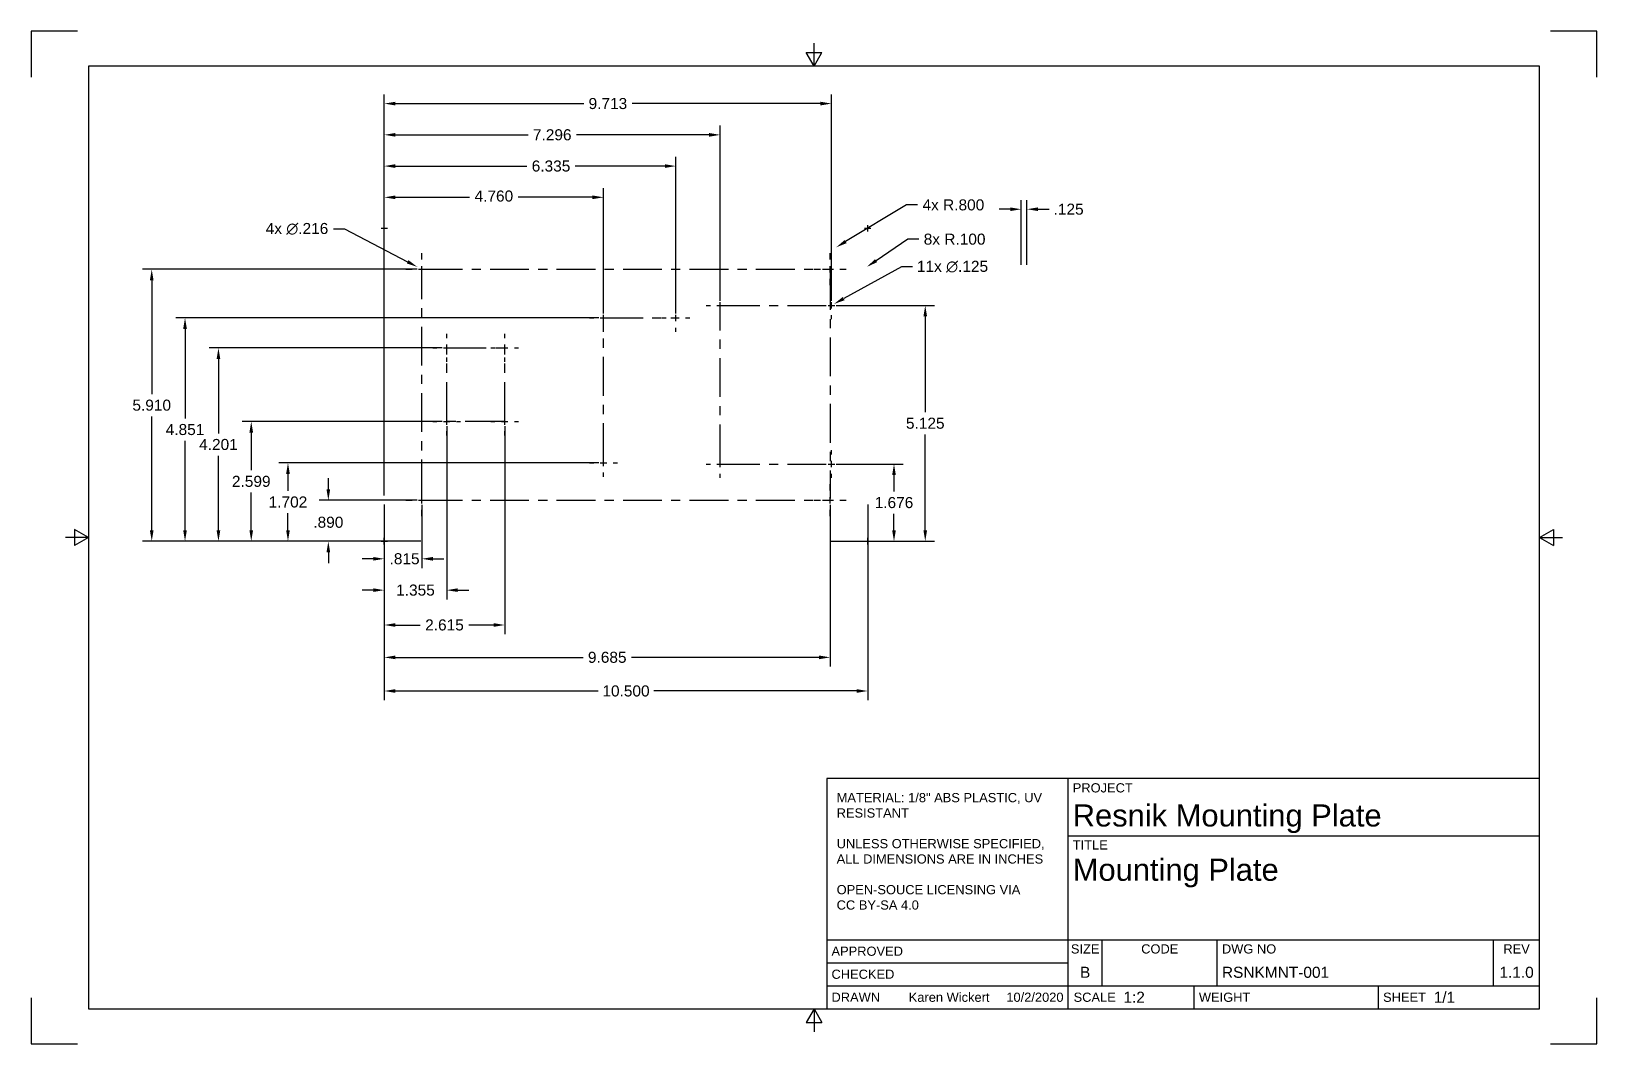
# Paper-space layout 'Sheet1' of a CAD drawing. Header units: inches. Extents: x 0 to 17, y 0 to 11.
import ezdxf
from ezdxf.enums import TextEntityAlignment as Align

# ---------------------------------------------------------------- set-up
doc = ezdxf.new("R2010")
doc.units = ezdxf.units.IN
doc.header["$LTSCALE"] = 0.75
doc.header["$MEASUREMENT"] = 0
doc.linetypes.add('CENTER2', pattern=[1.125, 0.75, -0.125, 0.125, -0.125])
for name, color, linetype, lineweight in [('Annotations', 7, 'Continuous', 25), ('Center Lines', 7, 'CENTER2', 25), ('Dimensions', 7, 'Continuous', 25)]:
    doc.layers.add(name, color=color, linetype=linetype, lineweight=lineweight)
doc.layers.add('Border', color=7, linetype='Continuous')
doc.layers.add('Titleblock', color=7, linetype='Continuous')
doc.styles.add('FusionTitle', font='')
doc.styles.get("Standard").update_dxf_attribs({"font": 'arial.ttf'})
doc.styles.get('FusionTitle').set_extended_font_data('Arial Unicode MS')
doc.dimstyles.get("Standard").update_dxf_attribs({"dimtxt": 0.12, "dimasz": 0.12, "dimexe": 0.1, "dimexo": 0.05, "dimgap": 0.06, "dimtad": 0, "dimtih": 1, "dimtoh": 1, "dimdec": 3, "dimzin": 4, "dimdsep": 46, "dimtxsty": 'Standard', "dimcen": 0, "dimclrd": 256, "dimclre": 256, "dimclrt": 256, "dimadec": 3, "dimazin": 1, "dimtp": 0.01, "dimtm": 0.01000000001, "dimtfac": 1, "dimtdec": 3, "dimtofl": 0, "dimtmove": 0, "dimatfit": 3, "dimfxl": 1, "dimtolj": 1, "dimtzin": 4, "dimarcsym": 1})

psp = doc.layouts.new('Sheet1')

# ---------------------------------------------------------------- texts
at = {"layer": 'Annotations', "insert": (8.746085769831486, 2.723937477741762), "char_height": 0.1, "attachment_point": 1}
psp.add_mtext_dynamic_manual_height_columns('MATERIAL: 1/8" ABS PLASTIC, UV RESISTANT\\P\\PUNLESS OTHERWISE SPECIFIED, ALL DIMENSIONS ARE IN INCHES\\P\\POPEN-SOUCE LICENSING VIA \\PCC BY-SA 4.0', width=2.495145188530508, gutter_width=0.6, heights=[0], dxfattribs=at)

# ---------------------------------------------------------------- blocks, each defined once
blk = doc.blocks.new('ANSI_B_SHEET')
at = {"layer": 'Border'}
for p, q in [((0.5, 11), (0, 11)), ((0, 11), (0, 10.5)), ((17, 11), (16.5, 11)), ((17, 10.5), (17, 11)), ((8.41339745962156, 10.77), (8.586602540378447, 10.77)), ((8.500000000000004, 10.62), (8.41339745962156, 10.77)), ((8.500000000000004, 10.62), (8.500000000000004, 10.87)), ((8.500000000000004, 10.62), (8.586602540378447, 10.77)), ((16.38, 10.62), (0.6200000000000045, 10.62)), ((0.6200000000000045, 10.62), (0.620000000000001, 0.38)), ((16.38, 0.38), (16.38, 10.62)), ((0.6200000000000045, 5.499999999999999), (0.3700000000000045, 5.499999999999999)), ((0.470000000000006, 5.586602540378443), (0.470000000000006, 5.413397459621556)), ((0.6200000000000045, 5.499999999999999), (0.470000000000006, 5.586602540378443)), ((0.6200000000000045, 5.499999999999999), (0.470000000000006, 5.413397459621556)), ((16.38, 5.499999999999999), (16.53, 5.586602540378443)), ((16.38, 5.499999999999999), (16.63, 5.499999999999999)), ((16.38, 5.499999999999999), (16.53, 5.413397459621556)), ((16.53, 5.586602540378443), (16.53, 5.413397459621556)), ((0, 0.5), (0, 0)), ((0.6200000000000045, 0.38), (16.38, 0.3800000000000001)), ((8.5, 0.38), (8.413397459621557, 0.2299999999999943)), ((8.5, 0.38), (8.5, 0.13)), ((8.5, 0.38), (8.586602540378443, 0.2299999999999943)), ((17, 0), (17, 0.5)), ((8.413397459621557, 0.2299999999999943), (8.586602540378443, 0.2299999999999943)), ((0, 0), (0.5, 0)), ((16.5, 0), (17, 0))]:
    blk.add_line(p, q, dxfattribs=at)
blk = doc.blocks.new('ANSI_TITLEBLOCK')
at = {"layer": 'Titleblock'}
for p, q in [((0, 2.5), (-7.740000000000002, 2.5)), ((-7.740000000000002, 2.5), (-7.740000000000002, 0)), ((-5.120000000000001, 0), (-5.120000000000001, 2.5)), ((0, 0), (0, 2.5)), ((-5.120000000000001, 1.88), (0, 1.88)), ((-7.740000000000002, 0.7500000000000001), (0, 0.7500000000000001)), ((-4.750000000000002, 0.25), (-4.75, 0.7500000000000001)), ((-3.5, 0.25), (-3.499999999999998, 0.7500000000000001)), ((-0.5, 0.25), (-0.4999999999999991, 0.7499999999999999)), ((-7.740000000000002, 0.5), (-5.120000000000001, 0.5)), ((-7.740000000000002, 0.25), (0, 0.25)), ((-3.75, 0), (-3.75, 0.25)), ((-1.750000000000001, 0), (-1.750000000000001, 0.25)), ((-7.740000000000002, 0), (0, 0))]:
    blk.add_line(p, q, dxfattribs=at)
at = {"layer": 'Titleblock', "style": 'FusionTitle'}
for s, p in [('PROJECT', (-5.07, 2.45)), ('TITLE', (-5.07, 1.83)), ('DWG NO', (-3.449999999999998, 0.7000000000000002))]:
    blk.add_text(s, height=0.1, dxfattribs=at).set_placement(p, align=Align.TOP_LEFT)
for s, p in [('SIZE', (-4.935, 0.7000000000000011)), ('CODE', (-4.125, 0.7000000000000002)), ('REV', (-0.25, 0.7000000000000002))]:
    blk.add_text(s, height=0.1, dxfattribs=at).set_placement(p, align=Align.TOP_CENTER)
for s, p in [('APPROVED', (-7.690000000000001, 0.625)), ('CHECKED', (-7.690000000000001, 0.375)), ('DRAWN', (-7.690000000000001, 0.125)), ('SCALE', (-5.060956188370747, 0.125)), ('WEIGHT', (-3.699999999999999, 0.125)), ('SHEET', (-1.7, 0.125))]:
    blk.add_text(s, height=0.1, dxfattribs=at).set_placement(p, align=Align.MIDDLE_LEFT)
blk.add_attdef('PROJECT', (-5.07, 1.98), '', height=0.24, dxfattribs=at)
for tag, height, p in [('TITLE_1', 0.24, (-5.07, 1.63)), ('TITLE_2', 0.24, (-5.07, 1.29)), ('TITLE_3', 0.12, (-5.07, 0.9499999999999996))]:
    blk.add_attdef(tag, text='', height=height, dxfattribs=at).set_placement(p, align=Align.TOP_LEFT)
for tag, height, p in [('APPROVED_BY', 0.1, (-6.851207210059467, 0.625)), ('CHECKED_BY', 0.1, (-6.851207210059467, 0.375)), ('DRAWN_BY', 0.1, (-6.851207210059467, 0.125)), ('SCALE', 0.12, (-4.520000000000001, 0.125)), ('WEIGHT', 0.12, (-3.100000000000001, 0.125)), ('SHEET', 0.12, (-1.150000000000001, 0.125))]:
    blk.add_attdef(tag, text='', height=height, dxfattribs=at).set_placement(p, align=Align.MIDDLE_LEFT)
for tag, p in [('APPROVED_DATE', (-5.170000000000001, 0.625)), ('CHECKED_DATE', (-5.170000000000001, 0.375)), ('DRAWN_DATE', (-5.170000000000001, 0.125))]:
    blk.add_attdef(tag, text='', height=0.1, dxfattribs=at).set_placement(p, align=Align.MIDDLE_RIGHT)
for tag, p in [('SIZE', (-4.935000000000002, 0.3)), ('CODE', (-4.125, 0.3)), ('REV', (-0.25, 0.3))]:
    blk.add_attdef(tag, text='', height=0.12, dxfattribs=at).set_placement(p, align=Align.BOTTOM_CENTER)
blk.add_attdef('DWG_NO', text='', height=0.12, dxfattribs=at).set_placement((-3.449999999999999, 0.3), align=Align.BOTTOM_LEFT)
blk = doc.blocks.new('*D22')
at = {"layer": 'Defpoints', "color": 0, "transparency": 16777216}
for p in [(3.833269200240466, 5.906876048052254), (9.083269200240466, 5.906876048052254), (9.083269200240466, 3.832228102036879)]:
    blk.add_point(p, dxfattribs=at)
at = {"layer": 'Dimensions', "lineweight": -2, "transparency": 16777216}
for p, q in [((3.833269200240466, 5.856876048052254), (3.833269200240466, 3.732228102036879)), ((9.083269200240466, 5.856876048052254), (9.083269200240466, 3.732228102036879)), ((3.953269200240466, 3.832228102036879), (6.155035912382348, 3.832228102036879)), ((8.963269200240466, 3.832228102036879), (6.761502488098583, 3.832228102036879))]:
    blk.add_line(p, q, dxfattribs=at)
at = {"layer": 'Dimensions', "transparency": 16777216}
for points in [[(3.953269200240466, 3.852228102036879), (3.953269200240466, 3.812228102036879), (3.833269200240466, 3.832228102036879)], [(8.963269200240466, 3.852228102036879), (8.963269200240466, 3.812228102036879), (9.083269200240466, 3.832228102036879)]]:
    blk.add_solid(points, dxfattribs=at)
at = {"layer": 'Dimensions', "transparency": 16777216, "insert": (6.458269200240466, 3.832228102036879), "char_height": 0.12, "attachment_point": 5}
blk.add_mtext('\\A1;10.500', dxfattribs=at)
blk = doc.blocks.new('*U29')
at = {"layer": 'Center Lines', "color": 0, "ltscale": 0.75, "transparency": 16777216}
for p, q in [((0, 0.10546875), (0, 0.174)), ((-0.174, 0), (-0.10546875, 0)), ((0.10546875, 0), (0.174, 0)), ((0, -0.174), (0, -0.10546875))]:
    blk.add_line(p, q, dxfattribs=at)
at = {"layer": 'Center Lines', "color": 0, "linetype": 'Continuous', "ltscale": 0.75, "transparency": 16777216}
for p, q in [((-0.03515625, 0), (0.03515625, 0)), ((0, -0.03515625), (0, 0.03515625))]:
    blk.add_line(p, q, dxfattribs=at)
blk = doc.blocks.new('*U30')
at = {"layer": 'Center Lines', "color": 0, "ltscale": 0.75, "transparency": 16777216}
for p, q in [((0, 0.10546875), (0, 0.174)), ((-0.174, 0), (-0.10546875, 0)), ((0.10546875, 0), (0.174, 0)), ((0, -0.174), (0, -0.10546875))]:
    blk.add_line(p, q, dxfattribs=at)
at = {"layer": 'Center Lines', "color": 0, "linetype": 'Continuous', "ltscale": 0.75, "transparency": 16777216}
for p, q in [((-0.03515625, 0), (0.03515625, 0)), ((0, -0.03515625), (0, 0.03515625))]:
    blk.add_line(p, q, dxfattribs=at)
blk = doc.blocks.new('*U36')
at = {"layer": 'Center Lines', "color": 0, "ltscale": 0.75, "transparency": 16777216}
for p, q in [((0, 0.10546875), (0, 0.174)), ((-0.174, 0), (-0.10546875, 0)), ((0.10546875, 0), (0.174, 0)), ((0, -0.174), (0, -0.10546875))]:
    blk.add_line(p, q, dxfattribs=at)
at = {"layer": 'Center Lines', "color": 0, "linetype": 'Continuous', "ltscale": 0.75, "transparency": 16777216}
for p, q in [((-0.03515625, 0), (0.03515625, 0)), ((0, -0.03515625), (0, 0.03515625))]:
    blk.add_line(p, q, dxfattribs=at)
blk = doc.blocks.new('*U37')
at = {"layer": 'Center Lines', "color": 0, "ltscale": 0.75, "transparency": 16777216}
for p, q in [((-0.15125, 0), (-0.10546875, 0)), ((0, 0.10546875), (0, 0.15125)), ((0.10546875, 0), (0.15125, 0)), ((0, -0.15125), (0, -0.10546875))]:
    blk.add_line(p, q, dxfattribs=at)
at = {"layer": 'Center Lines', "color": 0, "linetype": 'Continuous', "ltscale": 0.75, "transparency": 16777216}
for p, q in [((-0.03515625, 0), (0.03515625, 0)), ((0, -0.03515625), (0, 0.03515625))]:
    blk.add_line(p, q, dxfattribs=at)
blk = doc.blocks.new('*U38')
at = {"layer": 'Center Lines', "color": 0, "ltscale": 0.75, "transparency": 16777216}
for p, q in [((-0.15125, 0), (-0.10546875, 0)), ((0, 0.10546875), (0, 0.15125)), ((0.10546875, 0), (0.15125, 0)), ((0, -0.15125), (0, -0.10546875))]:
    blk.add_line(p, q, dxfattribs=at)
at = {"layer": 'Center Lines', "color": 0, "linetype": 'Continuous', "ltscale": 0.75, "transparency": 16777216}
for p, q in [((-0.03515625, 0), (0.03515625, 0)), ((0, -0.03515625), (0, 0.03515625))]:
    blk.add_line(p, q, dxfattribs=at)
blk = doc.blocks.new('*U39')
at = {"layer": 'Center Lines', "color": 0, "ltscale": 0.75, "transparency": 16777216}
for p, q in [((-0.15125, 0), (-0.10546875, 0)), ((0, 0.10546875), (0, 0.15125)), ((0.10546875, 0), (0.15125, 0)), ((0, -0.15125), (0, -0.10546875))]:
    blk.add_line(p, q, dxfattribs=at)
at = {"layer": 'Center Lines', "color": 0, "linetype": 'Continuous', "ltscale": 0.75, "transparency": 16777216}
for p, q in [((-0.03515625, 0), (0.03515625, 0)), ((0, -0.03515625), (0, 0.03515625))]:
    blk.add_line(p, q, dxfattribs=at)
blk = doc.blocks.new('*U40')
at = {"layer": 'Center Lines', "color": 0, "ltscale": 0.75, "transparency": 16777216}
for p, q in [((-0.15125, 0), (-0.10546875, 0)), ((0, 0.10546875), (0, 0.15125)), ((0.10546875, 0), (0.15125, 0)), ((0, -0.15125), (0, -0.10546875))]:
    blk.add_line(p, q, dxfattribs=at)
at = {"layer": 'Center Lines', "color": 0, "linetype": 'Continuous', "ltscale": 0.75, "transparency": 16777216}
for p, q in [((-0.03515625, 0), (0.03515625, 0)), ((0, -0.03515625), (0, 0.03515625))]:
    blk.add_line(p, q, dxfattribs=at)
blk = doc.blocks.new('*U41')
at = {"layer": 'Center Lines', "color": 0, "ltscale": 0.75, "transparency": 16777216}
for p, q in [((-0.15125, 0), (-0.10546875, 0)), ((0, 0.10546875), (0, 0.15125)), ((0.10546875, 0), (0.15125, 0)), ((0, -0.15125), (0, -0.10546875))]:
    blk.add_line(p, q, dxfattribs=at)
at = {"layer": 'Center Lines', "color": 0, "linetype": 'Continuous', "ltscale": 0.75, "transparency": 16777216}
for p, q in [((-0.03515625, 0), (0.03515625, 0)), ((0, -0.03515625), (0, 0.03515625))]:
    blk.add_line(p, q, dxfattribs=at)
blk = doc.blocks.new('*U42')
at = {"layer": 'Center Lines', "color": 0, "ltscale": 0.75, "transparency": 16777216}
for p, q in [((-0.15125, 0), (-0.10546875, 0)), ((0, 0.10546875), (0, 0.15125)), ((0.10546875, 0), (0.15125, 0)), ((0, -0.15125), (0, -0.10546875))]:
    blk.add_line(p, q, dxfattribs=at)
at = {"layer": 'Center Lines', "color": 0, "linetype": 'Continuous', "ltscale": 0.75, "transparency": 16777216}
for p, q in [((-0.03515625, 0), (0.03515625, 0)), ((0, -0.03515625), (0, 0.03515625))]:
    blk.add_line(p, q, dxfattribs=at)
blk = doc.blocks.new('*U43')
at = {"layer": 'Center Lines', "color": 0, "ltscale": 0.75, "transparency": 16777216}
for p, q in [((-0.15125, 0), (-0.10546875, 0)), ((0, 0.10546875), (0, 0.15125)), ((0.10546875, 0), (0.15125, 0)), ((0, -0.15125), (0, -0.10546875))]:
    blk.add_line(p, q, dxfattribs=at)
at = {"layer": 'Center Lines', "color": 0, "linetype": 'Continuous', "ltscale": 0.75, "transparency": 16777216}
for p, q in [((-0.03515625, 0), (0.03515625, 0)), ((0, -0.03515625), (0, 0.03515625))]:
    blk.add_line(p, q, dxfattribs=at)
blk = doc.blocks.new('*U44')
at = {"layer": 'Center Lines', "color": 0, "ltscale": 0.75, "transparency": 16777216}
for p, q in [((-0.15125, 0), (-0.10546875, 0)), ((0, 0.10546875), (0, 0.15125)), ((0.10546875, 0), (0.15125, 0)), ((0, -0.15125), (0, -0.10546875))]:
    blk.add_line(p, q, dxfattribs=at)
at = {"layer": 'Center Lines', "color": 0, "linetype": 'Continuous', "ltscale": 0.75, "transparency": 16777216}
for p, q in [((-0.03515625, 0), (0.03515625, 0)), ((0, -0.03515625), (0, 0.03515625))]:
    blk.add_line(p, q, dxfattribs=at)
blk = doc.blocks.new('*U45')
at = {"layer": 'Center Lines', "color": 0, "ltscale": 0.75, "transparency": 16777216}
for p, q in [((-0.15125, 0), (-0.10546875, 0)), ((0, 0.10546875), (0, 0.15125)), ((0.10546875, 0), (0.15125, 0)), ((0, -0.15125), (0, -0.10546875))]:
    blk.add_line(p, q, dxfattribs=at)
at = {"layer": 'Center Lines', "color": 0, "linetype": 'Continuous', "ltscale": 0.75, "transparency": 16777216}
for p, q in [((-0.03515625, 0), (0.03515625, 0)), ((0, -0.03515625), (0, 0.03515625))]:
    blk.add_line(p, q, dxfattribs=at)
blk = doc.blocks.new('*U46')
at = {"layer": 'Center Lines', "color": 0, "ltscale": 0.75, "transparency": 16777216}
for p, q in [((-0.15125, 0), (-0.10546875, 0)), ((0, 0.10546875), (0, 0.15125)), ((0.10546875, 0), (0.15125, 0)), ((0, -0.15125), (0, -0.10546875))]:
    blk.add_line(p, q, dxfattribs=at)
at = {"layer": 'Center Lines', "color": 0, "linetype": 'Continuous', "ltscale": 0.75, "transparency": 16777216}
for p, q in [((-0.03515625, 0), (0.03515625, 0)), ((0, -0.03515625), (0, 0.03515625))]:
    blk.add_line(p, q, dxfattribs=at)
blk = doc.blocks.new('*U47')
at = {"layer": 'Center Lines', "color": 0, "ltscale": 0.75, "transparency": 16777216}
for p, q in [((-0.15125, 0), (-0.10546875, 0)), ((0, 0.10546875), (0, 0.15125)), ((0.10546875, 0), (0.15125, 0)), ((0, -0.15125), (0, -0.10546875))]:
    blk.add_line(p, q, dxfattribs=at)
at = {"layer": 'Center Lines', "color": 0, "linetype": 'Continuous', "ltscale": 0.75, "transparency": 16777216}
for p, q in [((-0.03515625, 0), (0.03515625, 0)), ((0, -0.03515625), (0, 0.03515625))]:
    blk.add_line(p, q, dxfattribs=at)
blk = doc.blocks.new('*U48')
at = {"layer": 'Center Lines', "color": 0, "ltscale": 0.75, "transparency": 16777216}
blk.add_line((-2.197765624999746, 0), (2.197765624999746, 0), dxfattribs=at)
blk = doc.blocks.new('*U49')
at = {"layer": 'Center Lines', "color": 0, "ltscale": 0.75, "transparency": 16777216}
blk.add_line((0, -1.23526562500011), (0, 1.23526562500011), dxfattribs=at)
blk = doc.blocks.new('*D50')
at = {"layer": 'Defpoints', "color": 0, "transparency": 16777216}
for p in [(3.833269200240466, 5.906876048052254), (4.24076920024072, 5.904662452551747), (4.24076920024072, 5.268594143189272)]:
    blk.add_point(p, dxfattribs=at)
at = {"layer": 'Dimensions', "lineweight": -2, "transparency": 16777216}
for p, q in [((3.833269200240466, 5.856876048052254), (3.833269200240466, 5.168594143189273)), ((4.24076920024072, 5.854662452551747), (4.24076920024072, 5.168594143189273)), ((3.713269200240465, 5.268594143189272), (3.593269200240465, 5.268594143189272)), ((4.36076920024072, 5.268594143189272), (4.48076920024072, 5.268594143189272))]:
    blk.add_line(p, q, dxfattribs=at)
at = {"layer": 'Dimensions', "transparency": 16777216}
for points in [[(3.713269200240465, 5.288594143189272), (3.713269200240465, 5.248594143189273), (3.833269200240466, 5.268594143189272)], [(4.36076920024072, 5.288594143189272), (4.36076920024072, 5.248594143189273), (4.24076920024072, 5.268594143189272)]]:
    blk.add_solid(points, dxfattribs=at)
at = {"layer": 'Dimensions', "transparency": 16777216, "insert": (4.053542665246539, 5.268594143189272), "char_height": 0.12, "attachment_point": 5}
blk.add_mtext('\\A1;.815', dxfattribs=at)
blk = doc.blocks.new('*D51')
at = {"layer": 'Defpoints', "color": 0, "transparency": 16777216}
for p in [(3.833269200240466, 5.906876048052254), (8.675769200240211, 5.904662452551747), (8.675769200240211, 4.197588767452316)]:
    blk.add_point(p, dxfattribs=at)
at = {"layer": 'Dimensions', "lineweight": -2, "transparency": 16777216}
for p, q in [((3.833269200240466, 5.856876048052254), (3.833269200240466, 4.097588767452317)), ((8.675769200240211, 5.854662452551747), (8.675769200240211, 4.097588767452317)), ((3.953269200240466, 4.197588767452316), (5.991599691372889, 4.197588767452316)), ((8.555769200240212, 4.197588767452316), (6.517438709108223, 4.197588767452316))]:
    blk.add_line(p, q, dxfattribs=at)
at = {"layer": 'Dimensions', "transparency": 16777216}
for points in [[(3.953269200240466, 4.217588767452316), (3.953269200240466, 4.177588767452317), (3.833269200240466, 4.197588767452316)], [(8.555769200240212, 4.217588767452316), (8.555769200240212, 4.177588767452317), (8.675769200240211, 4.197588767452316)]]:
    blk.add_solid(points, dxfattribs=at)
at = {"layer": 'Dimensions', "transparency": 16777216, "insert": (6.254519200240556, 4.197588767452316), "char_height": 0.12, "attachment_point": 5}
blk.add_mtext('\\A1;9.685', dxfattribs=at)
blk = doc.blocks.new('*D54')
at = {"layer": 'Defpoints', "color": 0, "transparency": 16777216}
for p in [(10.8131257727893, 9.066626969198882), (10.7506257727893, 8.412448857051459), (10.8131257727893, 8.412448857051459)]:
    blk.add_point(p, dxfattribs=at)
at = {"layer": 'Dimensions', "lineweight": -2, "transparency": 16777216}
for p, q in [((10.6306257727893, 9.066626969198882), (10.5106257727893, 9.066626969198882)), ((10.7506257727893, 8.46244885705146), (10.7506257727893, 9.166626969198882)), ((10.8131257727893, 8.46244885705146), (10.8131257727893, 9.166626969198882)), ((10.9331257727893, 9.066626969198882), (11.0531257727893, 9.066626969198882))]:
    blk.add_line(p, q, dxfattribs=at)
at = {"layer": 'Dimensions', "transparency": 16777216}
for points in [[(10.6306257727893, 9.086626969198882), (10.6306257727893, 9.046626969198883), (10.7506257727893, 9.066626969198882)], [(10.9331257727893, 9.086626969198882), (10.9331257727893, 9.046626969198883), (10.8131257727893, 9.066626969198882)]]:
    blk.add_solid(points, dxfattribs=at)
at = {"layer": 'Dimensions', "transparency": 16777216, "insert": (11.26529494059285, 9.066626969198882), "char_height": 0.12, "attachment_point": 5}
blk.add_mtext('\\A1;.125', dxfattribs=at)
blk = doc.blocks.new('*D55')
at = {"layer": 'Defpoints', "color": 0, "transparency": 16777216}
for p in [(3.22569178748867, 5.904662452551749), (4.240769200240722, 5.904662452551749), (4.280482795740683, 5.45966245255204)]:
    blk.add_point(p, dxfattribs=at)
at = {"layer": 'Dimensions', "lineweight": -2, "transparency": 16777216}
for p, q in [((3.22569178748867, 6.02466245255175), (3.22569178748867, 6.14466245255175)), ((4.190769200240722, 5.904662452551749), (3.12569178748867, 5.904662452551749)), ((4.230482795740683, 5.45966245255204), (3.12569178748867, 5.45966245255204)), ((3.22569178748867, 5.33966245255204), (3.22569178748867, 5.21966245255204))]:
    blk.add_line(p, q, dxfattribs=at)
at = {"layer": 'Dimensions', "transparency": 16777216}
for points in [[(3.20569178748867, 6.02466245255175), (3.24569178748867, 6.02466245255175), (3.22569178748867, 5.904662452551749)], [(3.20569178748867, 5.33966245255204), (3.24569178748867, 5.33966245255204), (3.22569178748867, 5.45966245255204)]]:
    blk.add_solid(points, dxfattribs=at)
at = {"layer": 'Dimensions', "transparency": 16777216, "insert": (3.225691787488671, 5.665081296993217), "char_height": 0.12, "attachment_point": 5}
blk.add_mtext('\\A1;.890', dxfattribs=at)
blk = doc.blocks.new('*D56')
at = {"layer": 'Defpoints', "color": 0, "transparency": 16777216}
for p in [(1.307785100870346, 8.414662452551967), (4.240769200240722, 8.414662452551969), (4.280482795740683, 5.45966245255204)]:
    blk.add_point(p, dxfattribs=at)
at = {"layer": 'Dimensions', "lineweight": -2, "transparency": 16777216}
for p, q in [((4.190769200240722, 8.414662452551969), (1.207785100870346, 8.414662452551967)), ((1.307785100870346, 8.294662452551968), (1.307785100870346, 7.058431211078607)), ((1.307785100870346, 5.579662452552039), (1.307785100870346, 6.815893694025401)), ((4.230482795740683, 5.45966245255204), (1.207785100870346, 5.459662452552039))]:
    blk.add_line(p, q, dxfattribs=at)
at = {"layer": 'Dimensions', "transparency": 16777216}
for points in [[(1.287785100870346, 8.294662452551968), (1.327785100870346, 8.294662452551968), (1.307785100870346, 8.414662452551967)], [(1.287785100870346, 5.579662452552039), (1.327785100870346, 5.579662452552039), (1.307785100870346, 5.459662452552039)]]:
    blk.add_solid(points, dxfattribs=at)
at = {"layer": 'Dimensions', "transparency": 16777216, "insert": (1.307785100870348, 6.937162452552002), "char_height": 0.12, "attachment_point": 5}
blk.add_mtext('\\A1;5.910', dxfattribs=at)
blk = doc.blocks.new('*U57')
at = {"layer": 'Center Lines', "color": 0, "ltscale": 0.75, "transparency": 16777216}
for p, q in [((0, 0.10546875), (0, 0.174)), ((-0.174, 0), (-0.10546875, 0)), ((0.10546875, 0), (0.174, 0)), ((0, -0.174), (0, -0.10546875))]:
    blk.add_line(p, q, dxfattribs=at)
at = {"layer": 'Center Lines', "color": 0, "linetype": 'Continuous', "ltscale": 0.75, "transparency": 16777216}
for p, q in [((-0.03515625, 0), (0.03515625, 0)), ((0, -0.03515625), (0, 0.03515625))]:
    blk.add_line(p, q, dxfattribs=at)
blk = doc.blocks.new('*D60')
at = {"layer": 'Defpoints', "color": 0, "transparency": 16777216}
for p in [(2.787313137687745, 6.310449854127003), (6.213387310476723, 6.310449854127004), (4.280482795740683, 5.45966245255204)]:
    blk.add_point(p, dxfattribs=at)
at = {"layer": 'Dimensions', "lineweight": -2, "transparency": 16777216}
for p, q in [((6.163387310476723, 6.310449854127004), (2.687313137687745, 6.310449854127003)), ((2.787313137687745, 6.190449854127003), (2.787313137687745, 6.006324911866123)), ((2.787313137687745, 5.57966245255204), (2.787313137687745, 5.763787394812916)), ((4.230482795740683, 5.45966245255204), (2.687313137687745, 5.45966245255204))]:
    blk.add_line(p, q, dxfattribs=at)
at = {"layer": 'Dimensions', "transparency": 16777216}
for points in [[(2.767313137687745, 6.190449854127003), (2.807313137687745, 6.190449854127003), (2.787313137687745, 6.310449854127003)], [(2.767313137687745, 5.57966245255204), (2.807313137687745, 5.57966245255204), (2.787313137687745, 5.45966245255204)]]:
    blk.add_solid(points, dxfattribs=at)
at = {"layer": 'Dimensions', "transparency": 16777216, "insert": (2.787313137687747, 5.885056153339518), "char_height": 0.12, "attachment_point": 5}
blk.add_mtext('\\A1;1.702', dxfattribs=at)
blk = doc.blocks.new('*D61')
at = {"layer": 'Defpoints', "color": 0, "transparency": 16777216}
for p in [(1.669447531662533, 7.885253003732943), (6.213387310476723, 7.885253003732945), (4.280482795740683, 5.45966245255204)]:
    blk.add_point(p, dxfattribs=at)
at = {"layer": 'Dimensions', "lineweight": -2, "transparency": 16777216}
for p, q in [((6.163387310476723, 7.885253003732945), (1.569447531662533, 7.885253003732943)), ((1.669447531662533, 7.765253003732943), (1.669447531662533, 6.793726486669093)), ((1.669447531662533, 5.579662452552039), (1.669447531662533, 6.551188969615887)), ((4.230482795740683, 5.45966245255204), (1.569447531662533, 5.459662452552039))]:
    blk.add_line(p, q, dxfattribs=at)
at = {"layer": 'Dimensions', "transparency": 16777216}
for points in [[(1.649447531662533, 7.765253003732943), (1.689447531662533, 7.765253003732943), (1.669447531662533, 7.885253003732943)], [(1.649447531662533, 5.579662452552039), (1.689447531662533, 5.579662452552039), (1.669447531662533, 5.459662452552039)]]:
    blk.add_solid(points, dxfattribs=at)
at = {"layer": 'Dimensions', "transparency": 16777216, "insert": (1.669447531662534, 6.672457728142488), "char_height": 0.12, "attachment_point": 5}
blk.add_mtext('\\A1;4.851', dxfattribs=at)
blk = doc.blocks.new('*D65')
at = {"layer": 'Defpoints', "color": 0, "transparency": 16777216}
for p in [(4.510808570319568, 6.759071942969967), (3.833269200240466, 5.906876048052254), (4.510808570319568, 4.928060451412748)]:
    blk.add_point(p, dxfattribs=at)
at = {"layer": 'Dimensions', "lineweight": -2, "transparency": 16777216}
for p, q in [((4.510808570319568, 6.709071942969968), (4.510808570319568, 4.828060451412748)), ((3.833269200240466, 5.856876048052254), (3.833269200240466, 4.828060451412748)), ((3.713269200240465, 4.928060451412748), (3.593269200240465, 4.928060451412748)), ((4.630808570319568, 4.928060451412748), (4.750808570319569, 4.928060451412748))]:
    blk.add_line(p, q, dxfattribs=at)
at = {"layer": 'Dimensions', "transparency": 16777216}
for points in [[(3.713269200240465, 4.948060451412747), (3.713269200240465, 4.908060451412748), (3.833269200240466, 4.928060451412748)], [(4.630808570319568, 4.948060451412747), (4.630808570319568, 4.908060451412748), (4.510808570319568, 4.928060451412748)]]:
    blk.add_solid(points, dxfattribs=at)
at = {"layer": 'Dimensions', "transparency": 16777216, "insert": (4.172038885279997, 4.928060451412748), "char_height": 0.12, "attachment_point": 5}
blk.add_mtext('\\A1;1.355', dxfattribs=at)
blk = doc.blocks.new('*D67')
at = {"layer": 'Defpoints', "color": 0, "transparency": 16777216}
for p in [(7.00078888527969, 9.535497049711712), (7.00078888527969, 7.885253003732942), (3.833269200240466, 5.906876048052254)]:
    blk.add_point(p, dxfattribs=at)
at = {"layer": 'Dimensions', "lineweight": -2, "transparency": 16777216}
for p, q in [((3.833269200240466, 5.956876048052254), (3.833269200240466, 9.635497049711711)), ((3.953269200240466, 9.535497049711712), (5.380903777686638, 9.535497049711712)), ((6.880788885279689, 9.535497049711712), (5.907397638532477, 9.535497049711712)), ((7.00078888527969, 7.935253003732941), (7.00078888527969, 9.635497049711711))]:
    blk.add_line(p, q, dxfattribs=at)
at = {"layer": 'Dimensions', "transparency": 16777216}
for points in [[(3.953269200240466, 9.555497049711711), (3.953269200240466, 9.515497049711712), (3.833269200240466, 9.535497049711712)], [(6.880788885279689, 9.555497049711711), (6.880788885279689, 9.515497049711712), (7.00078888527969, 9.535497049711712)]]:
    blk.add_solid(points, dxfattribs=at)
at = {"layer": 'Dimensions', "transparency": 16777216, "insert": (5.644150708109557, 9.535497049711712), "char_height": 0.12, "attachment_point": 5}
blk.add_mtext('\\A1;6.335', dxfattribs=at)
blk = doc.blocks.new('*D69')
at = {"layer": 'Defpoints', "color": 0, "transparency": 16777216}
for p in [(6.213387310476719, 9.196085794741975), (6.213387310476719, 7.885253003732942), (3.833269200240466, 5.906876048052254)]:
    blk.add_point(p, dxfattribs=at)
at = {"layer": 'Dimensions', "lineweight": -2, "transparency": 16777216}
for p, q in [((3.833269200240466, 5.956876048052254), (3.833269200240466, 9.296085794741975)), ((3.953269200240466, 9.196085794741975), (4.758648855631444, 9.196085794741975)), ((6.093387310476719, 9.196085794741975), (5.288007655085741, 9.196085794741975)), ((6.213387310476719, 7.935253003732941), (6.213387310476719, 9.296085794741975))]:
    blk.add_line(p, q, dxfattribs=at)
at = {"layer": 'Dimensions', "transparency": 16777216}
for points in [[(3.953269200240466, 9.216085794741975), (3.953269200240466, 9.176085794741976), (3.833269200240466, 9.196085794741975)], [(6.093387310476719, 9.216085794741975), (6.093387310476719, 9.176085794741976), (6.213387310476719, 9.196085794741975)]]:
    blk.add_solid(points, dxfattribs=at)
at = {"layer": 'Dimensions', "transparency": 16777216, "insert": (5.023328255358592, 9.20918871598224), "char_height": 0.12, "attachment_point": 5}
blk.add_mtext('\\A1;4.760', dxfattribs=at)
blk = doc.blocks.new('*U71')
at = {"layer": 'Center Lines', "color": 0, "ltscale": 0.75, "transparency": 16777216}
blk.add_line((-2.197765624999746, 0), (2.197765624999746, 0), dxfattribs=at)
blk = doc.blocks.new('*U72')
at = {"layer": 'Center Lines', "color": 0, "ltscale": 0.75, "transparency": 16777216}
blk.add_line((0, 1.23526562500011), (0, -1.23526562500011), dxfattribs=at)
blk = doc.blocks.new('*U77')
at = {"layer": 'Center Lines', "color": 0, "ltscale": 0.75, "transparency": 16777216}
blk.add_line((0, -0.7790421998029701), (0, 0.7790421998029701), dxfattribs=at)
blk = doc.blocks.new('*U78')
at = {"layer": 'Center Lines', "color": 0, "ltscale": 0.75, "transparency": 16777216}
blk.add_line((-0.3853414124014848, 0), (0.3853414124014848, 0), dxfattribs=at)
blk = doc.blocks.new('*D84')
at = {"layer": 'Defpoints', "color": 0, "transparency": 16777216}
for p in [(9.033269200240284, 8.412448857052368), (9.074691691107047, 8.440452022059077)]:
    blk.add_point(p, dxfattribs=at)
at = {"layer": 'Dimensions', "lineweight": -2, "transparency": 16777216}
for p, q in [((9.518847047358204, 8.740717782747423), (9.174105669187277, 8.507659618075177)), ((9.638847047358205, 8.740717782747423), (9.518847047358204, 8.740717782747423))]:
    blk.add_line(p, q, dxfattribs=at)
at = {"layer": 'Dimensions', "transparency": 16777216}
blk.add_solid([(9.162904403184594, 8.524228614421883), (9.18530693518996, 8.491090621728471), (9.074691691107047, 8.440452022059077)], dxfattribs=at)
at = {"layer": 'Dimensions', "transparency": 16777216, "insert": (10.0269234457211, 8.74071778274742), "char_height": 0.12, "attachment_point": 5}
blk.add_mtext('\\A1;8x R.100', dxfattribs=at)
blk = doc.blocks.new('*D85')
at = {"layer": 'Defpoints', "color": 0, "transparency": 16777216}
for p in [(9.425686801450711, 9.066423634550183), (9.083269200240464, 8.859662452551671)]:
    blk.add_point(p, dxfattribs=at)
at = {"layer": 'Dimensions', "lineweight": -2, "transparency": 16777216}
for p, q in [((9.503206268847748, 9.113232024803068), (8.84357687939329, 8.714929625152712)), ((9.623206268847747, 9.113232024803068), (9.503206268847748, 9.113232024803068))]:
    blk.add_line(p, q, dxfattribs=at)
at = {"layer": 'Dimensions', "transparency": 16777216}
blk.add_solid([(8.833238820293365, 8.732050505213223), (8.853914938493215, 8.6978087450922), (8.740851599030215, 8.652901270553158)], dxfattribs=at)
at = {"layer": 'Dimensions', "transparency": 16777216, "insert": (10.01361554579181, 9.113232024803068), "char_height": 0.12, "attachment_point": 5}
blk.add_mtext('\\A1;4x R.800', dxfattribs=at)
blk = doc.blocks.new('*D87')
at = {"layer": 'Defpoints', "color": 0, "transparency": 16777216}
for p in [(4.192907193516724, 8.439667018382071), (4.288631206964716, 8.389657886721858)]:
    blk.add_point(p, dxfattribs=at)
at = {"layer": 'Dimensions', "lineweight": -2, "transparency": 16777216}
for p, q in [((3.280770598061243, 8.853503232181552), (3.400770598061243, 8.85350323218155)), ((3.400770598061243, 8.85350323218155), (4.086547178574511, 8.495232720226754))]:
    blk.add_line(p, q, dxfattribs=at)
at = {"layer": 'Dimensions', "transparency": 16777216}
blk.add_solid([(4.095808128881957, 8.51295938938379), (4.077286228267064, 8.477506051069719), (4.192907193516724, 8.439667018382071)], dxfattribs=at)
at = {"layer": 'Dimensions', "transparency": 16777216, "insert": (2.885531853177204, 8.85350323218155), "char_height": 0.12, "attachment_point": 5}
blk.add_mtext('\\A1;4x ∅.216', dxfattribs=at)
blk = doc.blocks.new('*D89')
at = {"layer": 'Defpoints', "color": 0, "transparency": 16777216}
for p in [(2.38848589766592, 6.759071942970163), (4.510808570319901, 6.759071942970163), (4.280482795740683, 5.45966245255204)]:
    blk.add_point(p, dxfattribs=at)
at = {"layer": 'Dimensions', "lineweight": -2, "transparency": 16777216}
for p, q in [((4.460808570319902, 6.759071942970163), (2.288485897665919, 6.759071942970163)), ((2.38848589766592, 6.639071942970163), (2.38848589766592, 6.230635956287705)), ((2.38848589766592, 5.57966245255204), (2.38848589766592, 5.988098439234498)), ((4.230482795740683, 5.45966245255204), (2.288485897665919, 5.45966245255204))]:
    blk.add_line(p, q, dxfattribs=at)
at = {"layer": 'Dimensions', "transparency": 16777216}
for points in [[(2.36848589766592, 6.639071942970163), (2.40848589766592, 6.639071942970163), (2.38848589766592, 6.759071942970163)], [(2.36848589766592, 5.57966245255204), (2.40848589766592, 5.57966245255204), (2.38848589766592, 5.45966245255204)]]:
    blk.add_solid(points, dxfattribs=at)
at = {"layer": 'Dimensions', "transparency": 16777216, "insert": (2.388485897665921, 6.109367197761099), "char_height": 0.12, "attachment_point": 5}
blk.add_mtext('\\A1;2.599', dxfattribs=at)
blk = doc.blocks.new('*D90')
at = {"layer": 'Defpoints', "color": 0, "transparency": 16777216}
for p in [(2.032241187196551, 7.560253045332697), (4.510808570319901, 7.560253045332697), (4.280482795740683, 5.45966245255204)]:
    blk.add_point(p, dxfattribs=at)
at = {"layer": 'Dimensions', "lineweight": -2, "transparency": 16777216}
for p, q in [((4.460808570319902, 7.560253045332697), (1.932241187196551, 7.560253045332696)), ((2.032241187196551, 7.440253045332697), (2.032241187196551, 6.631226507468972)), ((2.032241187196551, 5.57966245255204), (2.032241187196551, 6.388688990415766)), ((4.230482795740683, 5.45966245255204), (1.932241187196551, 5.459662452552039))]:
    blk.add_line(p, q, dxfattribs=at)
at = {"layer": 'Dimensions', "transparency": 16777216}
for points in [[(2.012241187196551, 7.440253045332697), (2.052241187196551, 7.440253045332697), (2.032241187196551, 7.560253045332697)], [(2.012241187196551, 5.57966245255204), (2.052241187196551, 5.57966245255204), (2.032241187196551, 5.45966245255204)]]:
    blk.add_solid(points, dxfattribs=at)
at = {"layer": 'Dimensions', "transparency": 16777216, "insert": (2.032241187196552, 6.509957748942366), "char_height": 0.12, "attachment_point": 5}
blk.add_mtext('\\A1;4.201', dxfattribs=at)
blk = doc.blocks.new('*D91')
at = {"layer": 'Defpoints', "color": 0, "transparency": 16777216}
for p in [(8.689942428586953, 6.297753003733502), (9.368764938526045, 6.297753003733502), (8.636055604740253, 5.45966245255204)]:
    blk.add_point(p, dxfattribs=at)
at = {"layer": 'Dimensions', "lineweight": -2, "transparency": 16777216}
for p, q in [((8.739942428586954, 6.297753003733502), (9.468764938526045, 6.297753003733502)), ((9.368764938526045, 6.177753003733502), (9.368764938526045, 5.999976486669373)), ((9.368764938526045, 5.57966245255204), (9.368764938526045, 5.757438969616167)), ((8.686055604740254, 5.45966245255204), (9.468764938526045, 5.45966245255204))]:
    blk.add_line(p, q, dxfattribs=at)
at = {"layer": 'Dimensions', "transparency": 16777216}
for points in [[(9.348764938526045, 6.177753003733502), (9.388764938526045, 6.177753003733502), (9.368764938526045, 6.297753003733502)], [(9.348764938526045, 5.57966245255204), (9.388764938526045, 5.57966245255204), (9.368764938526045, 5.45966245255204)]]:
    blk.add_solid(points, dxfattribs=at)
at = {"layer": 'Dimensions', "transparency": 16777216, "insert": (9.368764938526045, 5.878707728142767), "char_height": 0.12, "attachment_point": 5}
blk.add_mtext('\\A1;1.676', dxfattribs=at)
blk = doc.blocks.new('*D92')
at = {"layer": 'Defpoints', "color": 0, "transparency": 16777216}
for p in [(8.689942428586953, 8.02235930294611), (9.70817619349559, 8.02235930294611), (8.636055604740253, 5.45966245255204)]:
    blk.add_point(p, dxfattribs=at)
at = {"layer": 'Dimensions', "lineweight": -2, "transparency": 16777216}
for p, q in [((8.739942428586954, 8.02235930294611), (9.808176193495589, 8.02235930294611)), ((9.70817619349559, 7.902359302946111), (9.70817619349559, 6.862279636275679)), ((9.70817619349559, 5.57966245255204), (9.70817619349559, 6.619742119222473)), ((8.686055604740254, 5.45966245255204), (9.808176193495589, 5.45966245255204))]:
    blk.add_line(p, q, dxfattribs=at)
at = {"layer": 'Dimensions', "transparency": 16777216}
for points in [[(9.68817619349559, 7.902359302946111), (9.728176193495589, 7.902359302946111), (9.70817619349559, 8.02235930294611)], [(9.68817619349559, 5.57966245255204), (9.728176193495589, 5.57966245255204), (9.70817619349559, 5.45966245255204)]]:
    blk.add_solid(points, dxfattribs=at)
at = {"layer": 'Dimensions', "transparency": 16777216, "insert": (9.70817619349559, 6.741010877749072), "char_height": 0.12, "attachment_point": 5}
blk.add_mtext('\\A1;5.125', dxfattribs=at)
blk = doc.blocks.new('*D94')
at = {"layer": 'Defpoints', "color": 0, "transparency": 16777216}
for p in [(5.140729830162276, 6.759071942970159), (3.833269200240466, 5.906876048052254), (5.140729830162276, 4.549231028174082)]:
    blk.add_point(p, dxfattribs=at)
at = {"layer": 'Dimensions', "lineweight": -2, "transparency": 16777216}
for p, q in [((5.140729830162276, 6.70907194297016), (5.140729830162276, 4.449231028174083)), ((3.833269200240466, 5.856876048052254), (3.833269200240466, 4.449231028174083)), ((3.953269200240466, 4.549231028174082), (4.22305681397354, 4.549231028174082)), ((5.020729830162276, 4.549231028174082), (4.750942216429201, 4.549231028174082))]:
    blk.add_line(p, q, dxfattribs=at)
at = {"layer": 'Dimensions', "transparency": 16777216}
for points in [[(3.953269200240466, 4.569231028174082), (3.953269200240466, 4.529231028174083), (3.833269200240466, 4.549231028174082)], [(5.020729830162276, 4.569231028174082), (5.020729830162276, 4.529231028174083), (5.140729830162276, 4.549231028174082)]]:
    blk.add_solid(points, dxfattribs=at)
at = {"layer": 'Dimensions', "transparency": 16777216, "insert": (4.48699951520137, 4.549231028174082), "char_height": 0.12, "attachment_point": 5}
blk.add_mtext('\\A1;2.615', dxfattribs=at)
blk = doc.blocks.new('*D95')
at = {"layer": 'Defpoints', "color": 0, "transparency": 16777216}
for p in [(8.662592787459678, 8.00724111422413), (8.71729206971356, 8.037477491667701)]:
    blk.add_point(p, dxfattribs=at)
at = {"layer": 'Dimensions', "lineweight": -2, "transparency": 16777216}
for p, q in [((9.44994884286794, 8.4424715942752), (8.822314691641013, 8.09553133635936)), ((9.56994884286794, 8.4424715942752), (9.44994884286794, 8.4424715942752))]:
    blk.add_line(p, q, dxfattribs=at)
at = {"layer": 'Dimensions', "transparency": 16777216}
blk.add_solid([(8.81263905085907, 8.113035106680602), (8.831990332422956, 8.078027566038116), (8.71729206971356, 8.037477491667701)], dxfattribs=at)
at = {"layer": 'Dimensions', "transparency": 16777216, "insert": (10.00423260821583, 8.4424715942752), "char_height": 0.12, "attachment_point": 5}
blk.add_mtext('\\A1;11x ∅.125', dxfattribs=at)
blk = doc.blocks.new('*U96')
at = {"layer": 'Center Lines', "color": 0, "ltscale": 0.75, "transparency": 16777216}
blk.add_line((-0.5958729084646252, 0), (0.5958729084646269, 0), dxfattribs=at)
blk = doc.blocks.new('*D97')
at = {"layer": 'Defpoints', "color": 0, "transparency": 16777216}
for p in [(7.481477861657699, 9.87490830468106), (7.481477861657699, 8.022359302946107), (3.833269200240466, 5.906876048052254)]:
    blk.add_point(p, dxfattribs=at)
at = {"layer": 'Dimensions', "lineweight": -2, "transparency": 16777216}
for p, q in [((3.833269200240466, 5.956876048052254), (3.833269200240466, 9.97490830468106)), ((3.953269200240466, 9.87490830468106), (5.395436286747173, 9.87490830468106)), ((7.361477861657699, 9.87490830468106), (5.919310775150993, 9.87490830468106)), ((7.481477861657699, 8.072359302946108), (7.481477861657699, 9.97490830468106))]:
    blk.add_line(p, q, dxfattribs=at)
at = {"layer": 'Dimensions', "transparency": 16777216}
for points in [[(3.953269200240466, 9.89490830468106), (3.953269200240466, 9.85490830468106), (3.833269200240466, 9.87490830468106)], [(7.361477861657699, 9.89490830468106), (7.361477861657699, 9.85490830468106), (7.481477861657699, 9.87490830468106)]]:
    blk.add_solid(points, dxfattribs=at)
at = {"layer": 'Dimensions', "transparency": 16777216, "insert": (5.657373530949083, 9.87490830468106), "char_height": 0.12, "attachment_point": 5}
blk.add_mtext('\\A1;7.296', dxfattribs=at)
blk = doc.blocks.new('*D98')
at = {"layer": 'Defpoints', "color": 0, "transparency": 16777216}
for p in [(8.68994242858695, 10.2143195596506), (8.68994242858695, 8.022359302946107), (3.833269200240466, 5.906876048052254)]:
    blk.add_point(p, dxfattribs=at)
at = {"layer": 'Dimensions', "lineweight": -2, "transparency": 16777216}
for p, q in [((3.833269200240466, 5.956876048052254), (3.833269200240466, 10.3143195596506)), ((3.953269200240466, 10.2143195596506), (5.999136510184513, 10.2143195596506)), ((8.56994242858695, 10.2143195596506), (6.524075118642903, 10.2143195596506)), ((8.68994242858695, 8.072359302946108), (8.68994242858695, 10.3143195596506))]:
    blk.add_line(p, q, dxfattribs=at)
at = {"layer": 'Dimensions', "transparency": 16777216}
for points in [[(3.953269200240466, 10.2343195596506), (3.953269200240466, 10.1943195596506), (3.833269200240466, 10.2143195596506)], [(8.56994242858695, 10.2343195596506), (8.56994242858695, 10.1943195596506), (8.68994242858695, 10.2143195596506)]]:
    blk.add_solid(points, dxfattribs=at)
at = {"layer": 'Dimensions', "transparency": 16777216, "insert": (6.261605814413708, 10.2143195596506), "char_height": 0.12, "attachment_point": 5}
blk.add_mtext('\\A1;9.713', dxfattribs=at)
blk = doc.blocks.new('*U99')
at = {"layer": 'Center Lines', "color": 0, "ltscale": 0.75, "transparency": 16777216}
blk.add_line((0, -0.3922311761812666), (0, 0.3922311761812666), dxfattribs=at)
blk = doc.blocks.new('*U100')
at = {"layer": 'Center Lines', "color": 0, "ltscale": 0.75, "transparency": 16777216}
blk.add_line((0.3066012549211877, 0), (-0.3066012549211877, 0), dxfattribs=at)
blk = doc.blocks.new('*U101')
at = {"layer": 'Center Lines', "color": 0, "ltscale": 0.75, "transparency": 16777216}
blk.add_line((0, -0.3922311761812666), (0, 0.3922311761812666), dxfattribs=at)
blk = doc.blocks.new('*U102')
at = {"layer": 'Center Lines', "color": 0, "ltscale": 0.75, "transparency": 16777216}
blk.add_line((-0.3066012549211877, 0), (0.3066012549211877, 0), dxfattribs=at)
blk = doc.blocks.new('*U103')
at = {"layer": 'Center Lines', "color": 0, "ltscale": 0.75, "transparency": 16777216}
blk.add_line((0, -0.8539437746063044), (0, 0.8539437746063044), dxfattribs=at)
blk = doc.blocks.new('*U104')
at = {"layer": 'Center Lines', "color": 0, "ltscale": 0.75, "transparency": 16777216}
blk.add_line((-0.5958729084646252, 0), (0.5958729084646269, 0), dxfattribs=at)
blk = doc.blocks.new('*U105')
at = {"layer": 'Center Lines', "color": 0, "linetype": 'Continuous', "ltscale": 0.75, "transparency": 16777216}
for p, q in [((-0.03515625, 0), (0.03515625, 0)), ((0, -0.03515625), (0, 0.03515625))]:
    blk.add_line(p, q, dxfattribs=at)
blk = doc.blocks.new('*U106')
at = {"layer": 'Center Lines', "color": 0, "linetype": 'Continuous', "ltscale": 0.75, "transparency": 16777216}
for p, q in [((-0.03515625, 0), (0.03515625, 0)), ((0, -0.03515625), (0, 0.03515625))]:
    blk.add_line(p, q, dxfattribs=at)
blk = doc.blocks.new('*U107')
at = {"layer": 'Center Lines', "color": 0, "linetype": 'Continuous', "ltscale": 0.75, "transparency": 16777216}
for p, q in [((-0.03515625, 0), (0.03515625, 0)), ((0, -0.03515625), (0, 0.03515625))]:
    blk.add_line(p, q, dxfattribs=at)
blk = doc.blocks.new('*U108')
at = {"layer": 'Center Lines', "color": 0, "linetype": 'Continuous', "ltscale": 0.75, "transparency": 16777216}
for p, q in [((-0.03515625, 0), (0.03515625, 0)), ((0, -0.03515625), (0, 0.03515625))]:
    blk.add_line(p, q, dxfattribs=at)

# ---------------------------------------------------------------- dimensions: what is measured, and where the dimension line sits
at = {"layer": 'Dimensions'}
for base, p2, picture, middle in [((8.68994242858695, 10.2143195596506), (8.68994242858695, 8.022359302946107), '*D98', (6.261605814413708, 10.2143195596506)), ((7.481477861657699, 9.87490830468106), (7.481477861657699, 8.022359302946107), '*D97', (5.657373530949083, 9.87490830468106)), ((5.140729830162276, 4.549231028174082), (5.140729830162276, 6.759071942970159), '*D94', (4.48699951520137, 4.549231028174082))]:
    dim = psp.add_linear_dim(base=base, p1=(3.833269200240466, 5.906876048052254), p2=p2, dimstyle='Standard', override={"dimlfac": -2, "dimtmove": 1}, dxfattribs=at)
    dim.commit()
    dim.dimension.update_dxf_attribs({"geometry": picture, "text_midpoint": middle})
for base, p2, override, picture, middle in [((7.00078888527969, 9.535497049711712), (7.00078888527969, 7.885253003732942), {"dimlfac": -2}, '*D67', (5.644150708109557, 9.535497049711712)), ((6.213387310476719, 9.196085794741975), (6.213387310476719, 7.885253003732942), {"dimlfac": -2, "dimtmove": 1}, '*D69', (5.023328255358592, 9.20918871598224)), ((4.510808570319568, 4.928060451412748), (4.510808570319568, 6.759071942969967), {"dimlfac": -2}, '*D65', (4.172038885279997, 4.928060451412748)), ((4.24076920024072, 5.268594143189272), (4.24076920024072, 5.904662452551747), {"dimlfac": -2}, '*D50', (4.053542665246539, 5.268594143189272)), ((9.083269200240466, 3.832228102036879), (9.083269200240466, 5.906876048052254), {"dimlfac": -2}, '*D22', (6.458269200240466, 3.832228102036879)), ((8.675769200240211, 4.197588767452316), (8.675769200240211, 5.904662452551747), {"dimlfac": -2}, '*D51', (6.254519200240556, 4.197588767452316))]:
    dim = psp.add_linear_dim(base=base, p1=(3.833269200240466, 5.906876048052254), p2=p2, dimstyle='Standard', override=override, dxfattribs=at)
    dim.commit()
    dim.dimension.update_dxf_attribs({"geometry": picture, "text_midpoint": middle, "dimtype": 160})
for center, mpoint, text, picture, middle in [((9.083269200240464, 8.859662452551671), (9.425686801450711, 9.066423634550183), '4x <>', '*D85', (10.01361554579181, 9.113232024803068)), ((9.033269200240284, 8.412448857052368), (9.074691691107047, 8.440452022059077), '8x <>', '*D84', (10.0269234457211, 8.74071778274742))]:
    dim = psp.add_radius_dim(center=center, mpoint=mpoint, text=text, dimstyle='Standard', override={"dimlfac": -2, "dimse1": 1}, dxfattribs=at)
    dim.commit()
    dim.dimension.update_dxf_attribs({"geometry": picture, "text_midpoint": middle, "dimtype": 164})
for p1, p2, text, picture, middle in [((4.288631206964716, 8.389657886721858), (4.192907193516724, 8.439667018382071), '4x <>', '*D87', (2.885531853177204, 8.85350323218155)), ((8.662592787459678, 8.00724111422413), (8.71729206971356, 8.037477491667701), '11x <>', '*D95', (10.00423260821583, 8.4424715942752))]:
    dim = psp.add_diameter_dim_2p(p1=p1, p2=p2, text=text, dimstyle='Standard', override={"dimlfac": -2}, dxfattribs=at)
    dim.commit()
    dim.dimension.update_dxf_attribs({"geometry": picture, "text_midpoint": middle, "dimtype": 163})
for base, p1, p2, angle, picture, middle in [((10.8131257727893, 9.066626969198882), (10.7506257727893, 8.412448857051459), (10.8131257727893, 8.412448857051459), 180, '*D54', (11.26529494059285, 9.066626969198882)), ((9.70817619349559, 8.02235930294611), (8.63605560474025, 5.459662452552038), (8.68994242858695, 8.022359302946107), 90, '*D92', (9.70817619349559, 6.741010877749072)), ((2.032241187196551, 7.560253045332697), (4.280482795740681, 5.459662452552038), (4.5108085703199, 7.560253045332693), 90, '*D90', (2.032241187196552, 6.509957748942366)), ((2.38848589766592, 6.759071942970163), (4.280482795740681, 5.459662452552038), (4.5108085703199, 6.759071942970159), 90, '*D89', (2.388485897665921, 6.109367197761099)), ((9.368764938526045, 6.297753003733502), (8.63605560474025, 5.459662452552038), (8.68994242858695, 6.297753003733498), 90, '*D91', (9.368764938526045, 5.878707728142767))]:
    dim = psp.add_linear_dim(base=base, p1=p1, p2=p2, angle=angle, dimstyle='Standard', override={"dimlfac": -2, "dimclrd": 256, "dimclre": 256}, dxfattribs=at)
    dim.commit()
    dim.dimension.update_dxf_attribs({"geometry": picture, "text_midpoint": middle})
for base, p2, picture, middle in [((1.307785100870346, 8.414662452551967), (4.24076920024072, 8.414662452551966), '*D56', (1.307785100870348, 6.937162452552002)), ((1.669447531662533, 7.885253003732943), (6.213387310476719, 7.885253003732942), '*D61', (1.669447531662534, 6.672457728142488)), ((2.787313137687745, 6.310449854127003), (6.213387310476719, 6.310449854127), '*D60', (2.787313137687747, 5.885056153339518)), ((3.22569178748867, 5.904662452551749), (4.24076920024072, 5.904662452551747), '*D55', (3.225691787488671, 5.665081296993217))]:
    dim = psp.add_linear_dim(base=base, p1=(4.280482795740681, 5.459662452552038), p2=p2, angle=90, dimstyle='Standard', override={"dimlfac": -2}, dxfattribs=at)
    dim.commit()
    dim.dimension.update_dxf_attribs({"geometry": picture, "text_midpoint": middle, "dimtype": 160})

# ---------------------------------------------------------------- block references
at = {"layer": 'Border'}
psp.add_blockref('ANSI_B_SHEET', (0, 0), dxfattribs=at)
at = {"layer": 'Center Lines', "ltscale": 0.75}
for name, p in [('*U108', (3.833269200240466, 8.859662452551675)), ('*U105', (9.083269200240466, 8.859662452551675)), ('*U36', (4.24076920024072, 8.414662452551966)), ('*U57', (8.675769200240211, 8.414662452551966)), ('*U49', (4.24076920024072, 7.159662452551856)), ('*U71', (6.458269200240466, 8.414662452551966)), ('*U72', (8.675769200240211, 7.159662452551856)), ('*U46', (7.481477861657368, 8.022359302945915)), ('*U47', (8.689942428586619, 8.022359302945915)), ('*U41', (6.213387310476719, 7.885253003732942)), ('*U42', (7.00078888527969, 7.885253003732942)), ('*U103', (7.481477861657368, 7.16005615333961)), ('*U104', (8.085710145121993, 8.022359302945915)), ('*U77', (6.213387310476719, 7.097851428929971)), ('*U78', (6.607088097878204, 7.885253003732942)), ('*U37', (4.510808570319568, 7.560253045332502)), ('*U39', (5.140729830161945, 7.560253045332502)), ('*U101', (4.510808570319568, 7.159662494151235)), ('*U102', (4.825769200240757, 7.560253045332502)), ('*U99', (5.140729830161945, 7.159662494151235)), ('*U38', (4.510808570319568, 6.759071942969967)), ('*U40', (5.140729830161945, 6.759071942969967)), ('*U100', (4.825769200240757, 6.759071942969967)), ('*U43', (6.213387310476719, 6.310449854127)), ('*U45', (7.481477861657368, 6.297753003733305)), ('*U96', (8.085710145121993, 6.297753003733305)), ('*U44', (8.689942428586619, 6.297753003733305)), ('*U29', (4.24076920024072, 5.904662452551747)), ('*U30', (8.675769200240211, 5.904662452551747)), ('*U48', (6.458269200240466, 5.904662452551747)), ('*U107', (3.833269200240466, 5.459662452552038)), ('*U106', (9.083269200240466, 5.459662452552038))]:
    psp.add_blockref(name, p, dxfattribs=at)
at = {"layer": 'Titleblock'}
psp.add_blockref('ANSI_TITLEBLOCK', (16.38, 0.38), dxfattribs=at).add_auto_attribs({'SHEET': '1/1', 'SCALE': '1:2', 'DRAWN_DATE': '10/2/2020', 'DRAWN_BY': 'Karen Wickert', 'DWG_NO': 'RSNKMNT-001', 'SIZE': 'B', 'REV': '1.1.0', 'PROJECT': 'Resnik Mounting Plate', 'TITLE_1': 'Mounting Plate'})

psp.set_redraw_order([(e.dxf.handle, doc.entitydb.next_handle()) for e in psp.query("TEXT MTEXT ATTDEF DIMENSION ARC_DIMENSION")])  # texts and dimensions are drawn at this point

doc.saveas('drawing.dxf')
